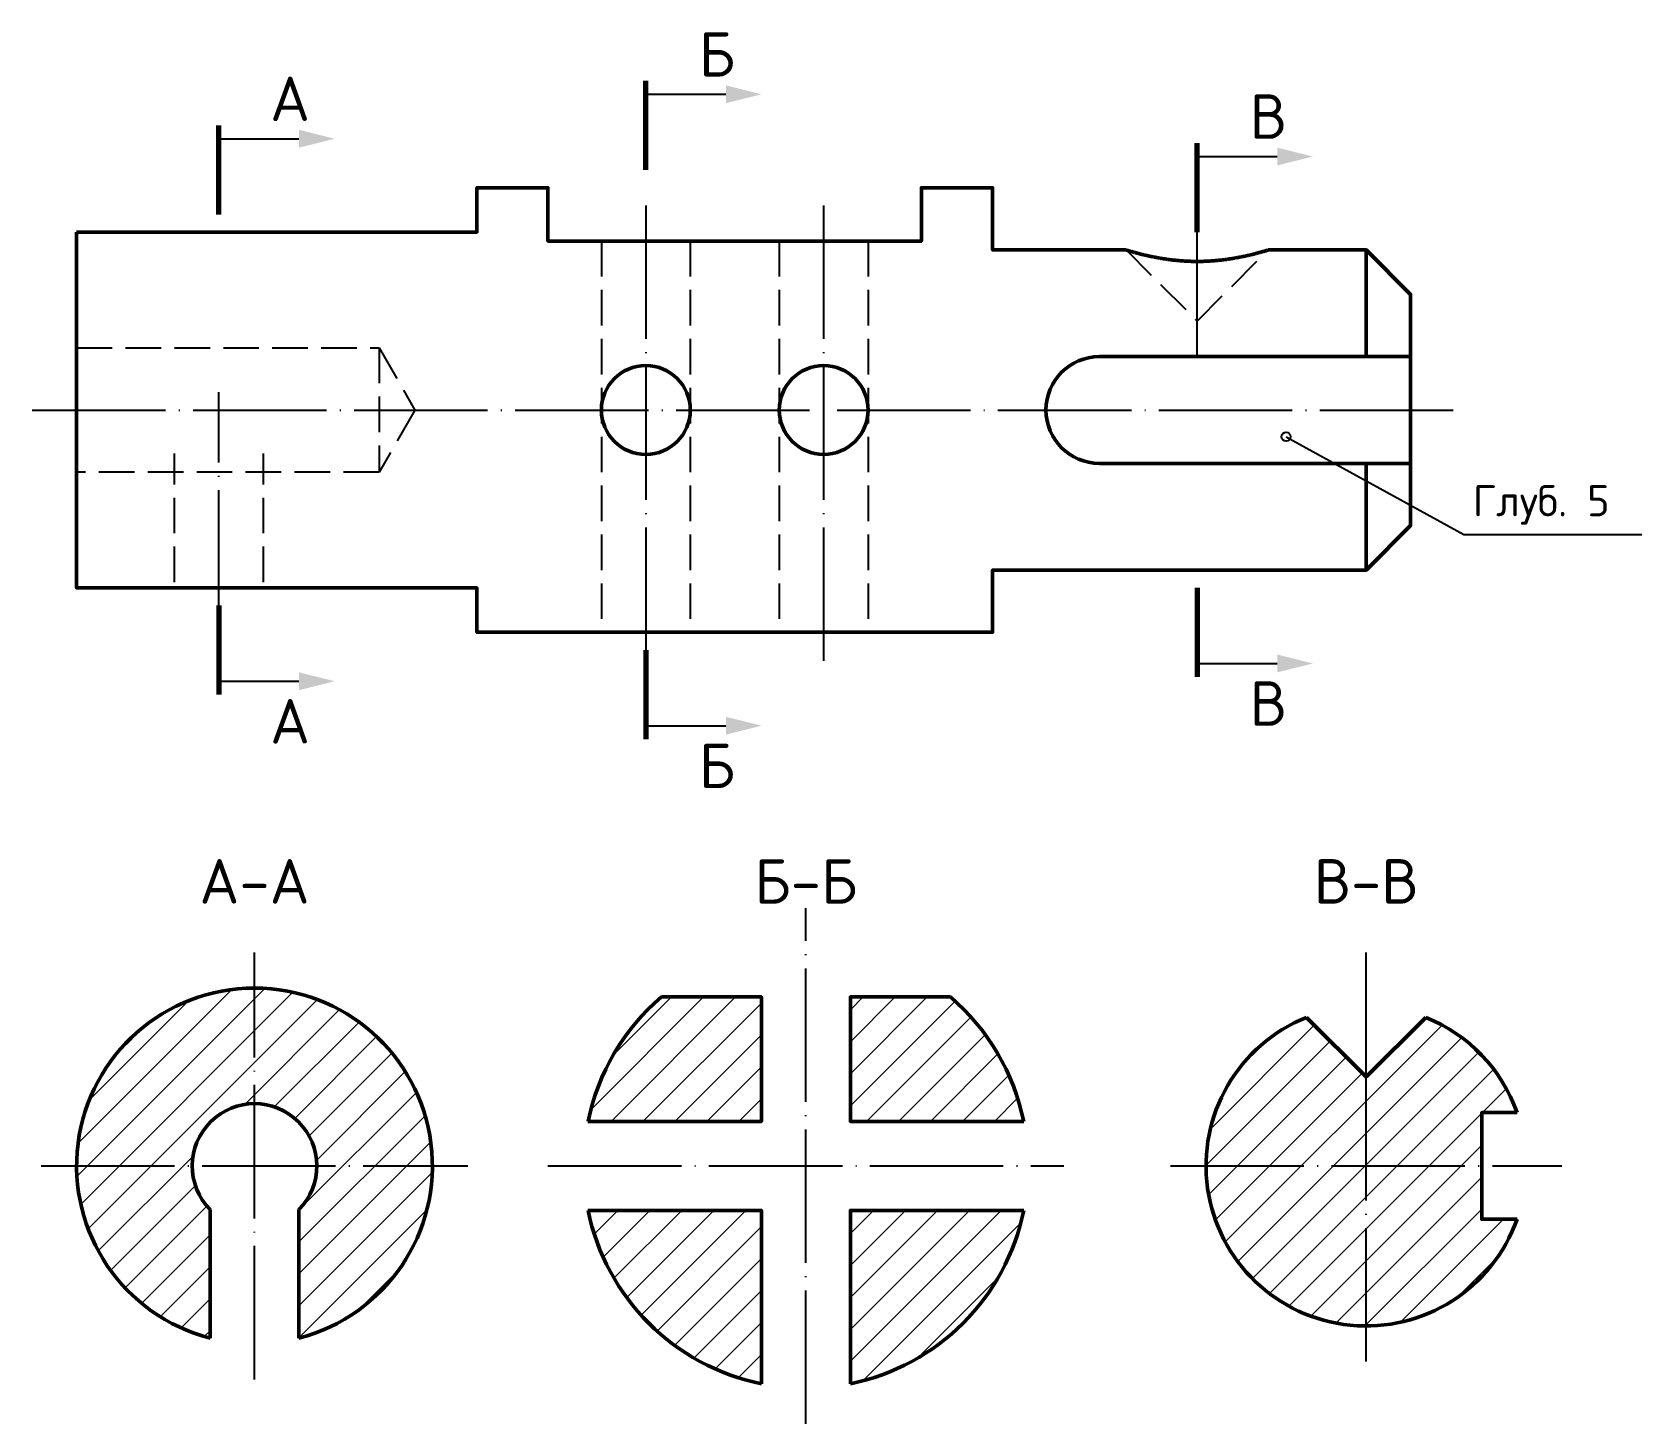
# Model space of a CAD drawing. Header units: millimetres. Extents: x -5 to 176, y -114 to 42.
import ezdxf
from ezdxf.enums import TextEntityAlignment as Align

# ---------------------------------------------------------------- set-up
doc = ezdxf.new("R2010")
doc.units = ezdxf.units.MM
doc.linetypes.add('CENTER_GOST', pattern=[18, 15, -1.5, 0, -1.5])
doc.linetypes.add('HIDDEN_GOST', pattern=[5.5, 4, -1.5])
for name, color, linetype, lineweight in [('Невидимая', 7, 'HIDDEN_GOST', 25), ('Обозначения', 7, 'Continuous', 25), ('Осевая', 7, 'CENTER_GOST', 25), ('Основная', 7, 'Continuous', 50), ('Тонкая', 7, 'Continuous', 25), ('Штриховка', 8, 'Continuous', 18)]:
    doc.layers.add(name, color=color, linetype=linetype, lineweight=lineweight)
doc.styles.add('GOST', font='isocpeur.ttf')

msp = doc.modelspace()

# ---------------------------------------------------------------- texts
at = {"layer": 'Обозначения', "style": 'GOST'}
for s, p in [('Б', (72, 40)), ('А', (24, 35)), ('В', (134, 33)), ('В', (134, -33)), ('А', (24, -35)), ('Б', (72, -40)), ('А-А', (20, -53)), ('Б-Б', (82, -53)), ('В-В', (145, -53))]:
    msp.add_text(s, height=5, dxfattribs=at).set_placement(p, align=Align.MIDDLE_CENTER)
msp.add_text('Глуб. 5', height=3.5, dxfattribs=at).set_placement((157, -13), align=Align.BOTTOM_LEFT)

# ---------------------------------------------------------------- hatches: boundary and pattern name
at = {"layer": 'Штриховка'}
h = msp.add_hatch(dxfattribs=at)
h.set_pattern_fill('ANSI31', scale=0.8)
h.paths.add_polyline_path([(40, -85.25), (40, -85.37), (39.99, -85.49), (39.99, -85.61), (39.99, -85.74), (39.98, -85.86), (39.98, -85.98), (39.97, -86.1), (39.96, -86.23), (39.95, -86.35), (39.95, -86.47), (39.94, -86.59), (39.93, -86.72), (39.92, -86.84), (39.9, -86.96), (39.89, -87.08), (39.88, -87.2), (39.86, -87.33), (39.85, -87.45), (39.83, -87.57), (39.82, -87.69), (39.8, -87.81), (39.78, -87.93), (39.77, -88.06), (39.75, -88.18), (39.73, -88.3), (39.71, -88.42), (39.68, -88.54), (39.66, -88.66), (39.64, -88.78), (39.62, -88.9), (39.59, -89.02), (39.57, -89.14), (39.54, -89.26), (39.51, -89.38), (39.49, -89.5), (39.46, -89.62), (39.43, -89.74), (39.4, -89.86), (39.37, -89.98), (39.34, -90.1), (39.31, -90.22), (39.28, -90.33), (39.24, -90.45), (39.21, -90.57), (39.17, -90.69), (39.14, -90.81), (39.1, -90.92), (39.07, -91.04), (39.03, -91.16), (38.99, -91.27), (38.95, -91.39), (38.91, -91.51), (38.87, -91.62), (38.83, -91.74), (38.79, -91.85), (38.75, -91.97), (38.7, -92.08), (38.66, -92.2), (38.62, -92.31), (38.57, -92.43), (38.52, -92.54), (38.48, -92.65), (38.43, -92.77), (38.38, -92.88), (38.33, -92.99), (38.28, -93.1), (38.23, -93.22), (38.18, -93.33), (38.13, -93.44), (38.08, -93.55), (38.03, -93.66), (37.97, -93.77), (37.92, -93.88), (37.86, -93.99), (37.81, -94.1), (37.75, -94.21), (37.7, -94.32), (37.64, -94.43), (37.58, -94.54), (37.52, -94.64), (37.46, -94.75), (37.4, -94.86), (37.34, -94.96), (37.28, -95.07), (37.22, -95.18), (37.15, -95.28), (37.09, -95.39), (37.03, -95.49), (36.96, -95.6), (36.9, -95.7), (36.83, -95.8), (36.76, -95.91), (36.7, -96.01), (36.63, -96.11), (36.56, -96.21), (36.49, -96.31), (36.42, -96.42), (36.35, -96.52), (36.28, -96.62), (36.21, -96.72), (36.14, -96.82), (36.06, -96.91), (35.99, -97.01), (35.92, -97.11), (35.84, -97.21), (35.77, -97.3), (35.69, -97.4), (35.61, -97.5), (35.54, -97.59), (35.46, -97.69), (35.38, -97.78), (35.3, -97.88), (35.22, -97.97), (35.14, -98.06), (35.06, -98.16), (34.98, -98.25), (34.9, -98.34), (34.82, -98.43), (34.74, -98.52), (34.65, -98.61), (34.57, -98.7), (34.48, -98.79), (34.4, -98.88), (34.31, -98.97), (34.23, -99.06), (34.14, -99.14), (34.06, -99.23), (33.97, -99.31), (33.88, -99.4), (33.79, -99.48), (33.7, -99.57), (33.61, -99.65), (33.52, -99.74), (33.43, -99.82), (33.34, -99.9), (33.25, -99.98), (33.16, -100.06), (33.06, -100.14), (32.97, -100.22), (32.88, -100.3), (32.78, -100.38), (32.69, -100.46), (32.59, -100.54), (32.5, -100.61), (32.4, -100.69), (32.3, -100.77), (32.21, -100.84), (32.11, -100.92), (32.01, -100.99), (31.91, -101.06), (31.82, -101.14), (31.72, -101.21), (31.62, -101.28), (31.52, -101.35), (31.42, -101.42), (31.31, -101.49), (31.21, -101.56), (31.11, -101.63), (31.01, -101.7), (30.91, -101.76), (30.8, -101.83), (30.7, -101.9), (30.6, -101.96), (30.49, -102.03), (30.39, -102.09), (30.28, -102.15), (30.18, -102.22), (30.07, -102.28), (29.96, -102.34), (29.86, -102.4), (29.75, -102.46), (29.64, -102.52), (29.54, -102.58), (29.43, -102.64), (29.32, -102.7), (29.21, -102.75), (29.1, -102.81), (28.99, -102.86), (28.88, -102.92), (28.77, -102.97), (28.66, -103.03), (28.55, -103.08), (28.44, -103.13), (28.33, -103.18), (28.22, -103.23), (28.1, -103.28), (27.99, -103.33), (27.88, -103.38), (27.77, -103.43), (27.65, -103.48), (27.54, -103.52), (27.43, -103.57), (27.31, -103.62), (27.2, -103.66), (27.08, -103.7), (26.97, -103.75), (26.85, -103.79), (26.74, -103.83), (26.62, -103.87), (26.51, -103.91), (26.39, -103.95), (26.27, -103.99), (26.16, -104.03), (26.04, -104.07), (25.92, -104.1), (25.81, -104.14), (25.69, -104.17), (25.57, -104.21), (25.45, -104.24), (25.33, -104.28), (25.22, -104.31), (25.1, -104.34), (25, -104.36), (25, -89.9), (25.01, -89.89), (25.04, -89.86), (25.07, -89.83), (25.1, -89.8), (25.13, -89.76), (25.16, -89.73), (25.19, -89.7), (25.22, -89.67), (25.24, -89.64), (25.27, -89.6), (25.3, -89.57), (25.33, -89.54), (25.36, -89.51), (25.38, -89.47), (25.41, -89.44), (25.44, -89.41), (25.47, -89.37), (25.49, -89.34), (25.52, -89.31), (25.54, -89.27), (25.57, -89.24), (25.6, -89.2), (25.62, -89.17), (25.65, -89.14), (25.67, -89.1), (25.7, -89.07), (25.72, -89.03), (25.75, -89), (25.77, -88.96), (25.8, -88.92), (25.82, -88.89), (25.84, -88.85), (25.87, -88.82), (25.89, -88.78), (25.91, -88.74), (25.94, -88.71), (25.96, -88.67), (25.98, -88.64), (26, -88.6), (26.03, -88.56), (26.05, -88.52), (26.07, -88.49), (26.09, -88.45), (26.11, -88.41), (26.13, -88.38), (26.15, -88.34), (26.17, -88.3), (26.19, -88.26), (26.21, -88.22), (26.23, -88.19), (26.25, -88.15), (26.27, -88.11), (26.29, -88.07), (26.31, -88.03), (26.33, -87.99), (26.35, -87.95), (26.36, -87.92), (26.38, -87.88), (26.4, -87.84), (26.42, -87.8), (26.43, -87.76), (26.45, -87.72), (26.47, -87.68), (26.48, -87.64), (26.5, -87.6), (26.52, -87.56), (26.53, -87.52), (26.55, -87.48), (26.56, -87.44), (26.58, -87.4), (26.59, -87.36), (26.61, -87.32), (26.62, -87.28), (26.63, -87.24), (26.65, -87.2), (26.66, -87.15), (26.67, -87.11), (26.69, -87.07), (26.7, -87.03), (26.71, -86.99), (26.72, -86.95), (26.73, -86.91), (26.75, -86.87), (26.76, -86.83), (26.77, -86.78), (26.78, -86.74), (26.79, -86.7), (26.8, -86.66), (26.81, -86.62), (26.82, -86.58), (26.83, -86.53), (26.84, -86.49), (26.85, -86.45), (26.86, -86.41), (26.87, -86.37), (26.87, -86.32), (26.88, -86.28), (26.89, -86.24), (26.9, -86.2), (26.9, -86.15), (26.91, -86.11), (26.92, -86.07), (26.92, -86.03), (26.93, -85.98), (26.94, -85.94), (26.94, -85.9), (26.95, -85.86), (26.95, -85.81), (26.96, -85.77), (26.96, -85.73), (26.97, -85.69), (26.97, -85.64), (26.97, -85.6), (26.98, -85.56), (26.98, -85.51), (26.98, -85.47), (26.99, -85.43), (26.99, -85.39), (26.99, -85.34), (26.99, -85.3), (27, -85.26), (27, -85.21), (27, -85.17), (27, -85.13), (27, -85.09), (27, -85.04), (27, -85), (27, -84.96), (27, -84.91), (27, -84.87), (27, -84.83), (27, -84.79), (27, -84.74), (26.99, -84.7), (26.99, -84.66), (26.99, -84.61), (26.99, -84.57), (26.98, -84.53), (26.98, -84.49), (26.98, -84.44), (26.97, -84.4), (26.97, -84.36), (26.97, -84.31), (26.96, -84.27), (26.96, -84.23), (26.95, -84.19), (26.95, -84.14), (26.94, -84.1), (26.94, -84.06), (26.93, -84.02), (26.92, -83.97), (26.92, -83.93), (26.91, -83.89), (26.9, -83.85), (26.9, -83.8), (26.89, -83.76), (26.88, -83.72), (26.87, -83.68), (26.87, -83.63), (26.86, -83.59), (26.85, -83.55), (26.84, -83.51), (26.83, -83.47), (26.82, -83.42), (26.81, -83.38), (26.8, -83.34), (26.79, -83.3), (26.78, -83.26), (26.77, -83.22), (26.76, -83.17), (26.75, -83.13), (26.73, -83.09), (26.72, -83.05), (26.71, -83.01), (26.7, -82.97), (26.69, -82.93), (26.67, -82.89), (26.66, -82.85), (26.65, -82.8), (26.63, -82.76), (26.62, -82.72), (26.61, -82.68), (26.59, -82.64), (26.58, -82.6), (26.56, -82.56), (26.55, -82.52), (26.53, -82.48), (26.52, -82.44), (26.5, -82.4), (26.48, -82.36), (26.47, -82.32), (26.45, -82.28), (26.43, -82.24), (26.42, -82.2), (26.4, -82.16), (26.38, -82.12), (26.36, -82.08), (26.35, -82.05), (26.33, -82.01), (26.31, -81.97), (26.29, -81.93), (26.27, -81.89), (26.25, -81.85), (26.23, -81.81), (26.21, -81.78), (26.19, -81.74), (26.17, -81.7), (26.15, -81.66), (26.13, -81.62), (26.11, -81.59), (26.09, -81.55), (26.07, -81.51), (26.05, -81.48), (26.03, -81.44), (26, -81.4), (25.98, -81.36), (25.96, -81.33), (25.94, -81.29), (25.91, -81.26), (25.89, -81.22), (25.87, -81.18), (25.84, -81.15), (25.82, -81.11), (25.8, -81.08), (25.77, -81.04), (25.75, -81), (25.72, -80.97), (25.7, -80.93), (25.67, -80.9), (25.65, -80.86), (25.62, -80.83), (25.6, -80.8), (25.57, -80.76), (25.54, -80.73), (25.52, -80.69), (25.49, -80.66), (25.47, -80.63), (25.44, -80.59), (25.41, -80.56), (25.38, -80.53), (25.36, -80.49), (25.33, -80.46), (25.3, -80.43), (25.27, -80.4), (25.24, -80.36), (25.22, -80.33), (25.19, -80.3), (25.16, -80.27), (25.13, -80.24), (25.1, -80.2), (25.07, -80.17), (25.04, -80.14), (25.01, -80.11), (24.98, -80.08), (24.95, -80.05), (24.92, -80.02), (24.89, -79.99), (24.86, -79.96), (24.83, -79.93), (24.8, -79.9), (24.76, -79.87), (24.73, -79.84), (24.7, -79.81), (24.67, -79.78), (24.64, -79.76), (24.6, -79.73), (24.57, -79.7), (24.54, -79.67), (24.51, -79.64), (24.47, -79.62), (24.44, -79.59), (24.41, -79.56), (24.37, -79.53), (24.34, -79.51), (24.31, -79.48), (24.27, -79.46), (24.24, -79.43), (24.2, -79.4), (24.17, -79.38), (24.14, -79.35), (24.1, -79.33), (24.07, -79.3), (24.03, -79.28), (24, -79.25), (23.96, -79.23), (23.92, -79.2), (23.89, -79.18), (23.85, -79.16), (23.82, -79.13), (23.78, -79.11), (23.74, -79.09), (23.71, -79.06), (23.67, -79.04), (23.64, -79.02), (23.6, -79), (23.56, -78.97), (23.52, -78.95), (23.49, -78.93), (23.45, -78.91), (23.41, -78.89), (23.38, -78.87), (23.34, -78.85), (23.3, -78.83), (23.26, -78.81), (23.22, -78.79), (23.19, -78.77), (23.15, -78.75), (23.11, -78.73), (23.07, -78.71), (23.03, -78.69), (22.99, -78.67), (22.95, -78.65), (22.92, -78.64), (22.88, -78.62), (22.84, -78.6), (22.8, -78.58), (22.76, -78.57), (22.72, -78.55), (22.68, -78.53), (22.64, -78.52), (22.6, -78.5), (22.56, -78.48), (22.52, -78.47), (22.48, -78.45), (22.44, -78.44), (22.4, -78.42), (22.36, -78.41), (22.32, -78.39), (22.28, -78.38), (22.24, -78.37), (22.2, -78.35), (22.15, -78.34), (22.11, -78.33), (22.07, -78.31), (22.03, -78.3), (21.99, -78.29), (21.95, -78.28), (21.91, -78.27), (21.87, -78.25), (21.83, -78.24), (21.78, -78.23), (21.74, -78.22), (21.7, -78.21), (21.66, -78.2), (21.62, -78.19), (21.58, -78.18), (21.53, -78.17), (21.49, -78.16), (21.45, -78.15), (21.41, -78.14), (21.37, -78.13), (21.32, -78.13), (21.28, -78.12), (21.24, -78.11), (21.2, -78.1), (21.15, -78.1), (21.11, -78.09), (21.07, -78.08), (21.03, -78.08), (20.98, -78.07), (20.94, -78.06), (20.9, -78.06), (20.86, -78.05), (20.81, -78.05), (20.77, -78.04), (20.73, -78.04), (20.69, -78.03), (20.64, -78.03), (20.6, -78.03), (20.56, -78.02), (20.51, -78.02), (20.47, -78.02), (20.43, -78.01), (20.39, -78.01), (20.34, -78.01), (20.3, -78.01), (20.26, -78), (20.21, -78), (20.17, -78), (20.13, -78), (20.09, -78), (20.04, -78), (20, -78), (19.96, -78), (19.91, -78), (19.87, -78), (19.83, -78), (19.79, -78), (19.74, -78), (19.7, -78.01), (19.66, -78.01), (19.61, -78.01), (19.57, -78.01), (19.53, -78.02), (19.49, -78.02), (19.44, -78.02), (19.4, -78.03), (19.36, -78.03), (19.31, -78.03), (19.27, -78.04), (19.23, -78.04), (19.19, -78.05), (19.14, -78.05), (19.1, -78.06), (19.06, -78.06), (19.02, -78.07), (18.97, -78.08), (18.93, -78.08), (18.89, -78.09), (18.85, -78.1), (18.8, -78.1), (18.76, -78.11), (18.72, -78.12), (18.68, -78.13), (18.63, -78.13), (18.59, -78.14), (18.55, -78.15), (18.51, -78.16), (18.47, -78.17), (18.42, -78.18), (18.38, -78.19), (18.34, -78.2), (18.3, -78.21), (18.26, -78.22), (18.22, -78.23), (18.17, -78.24), (18.13, -78.25), (18.09, -78.27), (18.05, -78.28), (18.01, -78.29), (17.97, -78.3), (17.93, -78.31), (17.89, -78.33), (17.85, -78.34), (17.8, -78.35), (17.76, -78.37), (17.72, -78.38), (17.68, -78.39), (17.64, -78.41), (17.6, -78.42), (17.56, -78.44), (17.52, -78.45), (17.48, -78.47), (17.44, -78.48), (17.4, -78.5), (17.36, -78.52), (17.32, -78.53), (17.28, -78.55), (17.24, -78.57), (17.2, -78.58), (17.16, -78.6), (17.12, -78.62), (17.08, -78.64), (17.05, -78.65), (17.01, -78.67), (16.97, -78.69), (16.93, -78.71), (16.89, -78.73), (16.85, -78.75), (16.81, -78.77), (16.78, -78.79), (16.74, -78.81), (16.7, -78.83), (16.66, -78.85), (16.62, -78.87), (16.59, -78.89), (16.55, -78.91), (16.51, -78.93), (16.48, -78.95), (16.44, -78.97), (16.4, -79), (16.36, -79.02), (16.33, -79.04), (16.29, -79.06), (16.26, -79.09), (16.22, -79.11), (16.18, -79.13), (16.15, -79.16), (16.11, -79.18), (16.08, -79.2), (16.04, -79.23), (16, -79.25), (15.97, -79.28), (15.93, -79.3), (15.9, -79.33), (15.86, -79.35), (15.83, -79.38), (15.8, -79.4), (15.76, -79.43), (15.73, -79.46), (15.69, -79.48), (15.66, -79.51), (15.63, -79.53), (15.59, -79.56), (15.56, -79.59), (15.53, -79.62), (15.49, -79.64), (15.46, -79.67), (15.43, -79.7), (15.4, -79.73), (15.36, -79.76), (15.33, -79.78), (15.3, -79.81), (15.27, -79.84), (15.24, -79.87), (15.2, -79.9), (15.17, -79.93), (15.14, -79.96), (15.11, -79.99), (15.08, -80.02), (15.05, -80.05), (15.02, -80.08), (14.99, -80.11), (14.96, -80.14), (14.93, -80.17), (14.9, -80.2), (14.87, -80.24), (14.84, -80.27), (14.81, -80.3), (14.78, -80.33), (14.76, -80.36), (14.73, -80.4), (14.7, -80.43), (14.67, -80.46), (14.64, -80.49), (14.62, -80.53), (14.59, -80.56), (14.56, -80.59), (14.53, -80.63), (14.51, -80.66), (14.48, -80.69), (14.46, -80.73), (14.43, -80.76), (14.4, -80.8), (14.38, -80.83), (14.35, -80.86), (14.33, -80.9), (14.3, -80.93), (14.28, -80.97), (14.25, -81), (14.23, -81.04), (14.2, -81.08), (14.18, -81.11), (14.16, -81.15), (14.13, -81.18), (14.11, -81.22), (14.09, -81.26), (14.06, -81.29), (14.04, -81.33), (14.02, -81.36), (14, -81.4), (13.97, -81.44), (13.95, -81.48), (13.93, -81.51), (13.91, -81.55), (13.89, -81.59), (13.87, -81.62), (13.85, -81.66), (13.83, -81.7), (13.81, -81.74), (13.79, -81.78), (13.77, -81.81), (13.75, -81.85), (13.73, -81.89), (13.71, -81.93), (13.69, -81.97), (13.67, -82.01), (13.65, -82.05), (13.64, -82.08), (13.62, -82.12), (13.6, -82.16), (13.58, -82.2), (13.57, -82.24), (13.55, -82.28), (13.53, -82.32), (13.52, -82.36), (13.5, -82.4), (13.48, -82.44), (13.47, -82.48), (13.45, -82.52), (13.44, -82.56), (13.42, -82.6), (13.41, -82.64), (13.39, -82.68), (13.38, -82.72), (13.37, -82.76), (13.35, -82.8), (13.34, -82.85), (13.33, -82.89), (13.31, -82.93), (13.3, -82.97), (13.29, -83.01), (13.28, -83.05), (13.27, -83.09), (13.25, -83.13), (13.24, -83.17), (13.23, -83.22), (13.22, -83.26), (13.21, -83.3), (13.2, -83.34), (13.19, -83.38), (13.18, -83.42), (13.17, -83.47), (13.16, -83.51), (13.15, -83.55), (13.14, -83.59), (13.13, -83.63), (13.13, -83.68), (13.12, -83.72), (13.11, -83.76), (13.1, -83.8), (13.1, -83.85), (13.09, -83.89), (13.08, -83.93), (13.08, -83.97), (13.07, -84.02), (13.06, -84.06), (13.06, -84.1), (13.05, -84.14), (13.05, -84.19), (13.04, -84.23), (13.04, -84.27), (13.03, -84.31), (13.03, -84.36), (13.03, -84.4), (13.02, -84.44), (13.02, -84.49), (13.02, -84.53), (13.01, -84.57), (13.01, -84.61), (13.01, -84.66), (13.01, -84.7), (13, -84.74), (13, -84.79), (13, -84.83), (13, -84.87), (13, -84.91), (13, -84.96), (13, -85), (13, -85.04), (13, -85.09), (13, -85.13), (13, -85.17), (13, -85.21), (13, -85.26), (13.01, -85.3), (13.01, -85.34), (13.01, -85.39), (13.01, -85.43), (13.02, -85.47), (13.02, -85.51), (13.02, -85.56), (13.03, -85.6), (13.03, -85.64), (13.03, -85.69), (13.04, -85.73), (13.04, -85.77), (13.05, -85.81), (13.05, -85.86), (13.06, -85.9), (13.06, -85.94), (13.07, -85.98), (13.08, -86.03), (13.08, -86.07), (13.09, -86.11), (13.1, -86.15), (13.1, -86.2), (13.11, -86.24), (13.12, -86.28), (13.13, -86.32), (13.13, -86.37), (13.14, -86.41), (13.15, -86.45), (13.16, -86.49), (13.17, -86.53), (13.18, -86.58), (13.19, -86.62), (13.2, -86.66), (13.21, -86.7), (13.22, -86.74), (13.23, -86.78), (13.24, -86.83), (13.25, -86.87), (13.27, -86.91), (13.28, -86.95), (13.29, -86.99), (13.3, -87.03), (13.31, -87.07), (13.33, -87.11), (13.34, -87.15), (13.35, -87.2), (13.37, -87.24), (13.38, -87.28), (13.39, -87.32), (13.41, -87.36), (13.42, -87.4), (13.44, -87.44), (13.45, -87.48), (13.47, -87.52), (13.48, -87.56), (13.5, -87.6), (13.52, -87.64), (13.53, -87.68), (13.55, -87.72), (13.57, -87.76), (13.58, -87.8), (13.6, -87.84), (13.62, -87.88), (13.64, -87.92), (13.65, -87.95), (13.67, -87.99), (13.69, -88.03), (13.71, -88.07), (13.73, -88.11), (13.75, -88.15), (13.77, -88.19), (13.79, -88.22), (13.81, -88.26), (13.83, -88.3), (13.85, -88.34), (13.87, -88.38), (13.89, -88.41), (13.91, -88.45), (13.93, -88.49), (13.95, -88.52), (13.97, -88.56), (14, -88.6), (14.02, -88.64), (14.04, -88.67), (14.06, -88.71), (14.09, -88.74), (14.11, -88.78), (14.13, -88.82), (14.16, -88.85), (14.18, -88.89), (14.2, -88.92), (14.23, -88.96), (14.25, -89), (14.28, -89.03), (14.3, -89.07), (14.33, -89.1), (14.35, -89.14), (14.38, -89.17), (14.4, -89.2), (14.43, -89.24), (14.46, -89.27), (14.48, -89.31), (14.51, -89.34), (14.53, -89.37), (14.56, -89.41), (14.59, -89.44), (14.62, -89.47), (14.64, -89.51), (14.67, -89.54), (14.7, -89.57), (14.73, -89.6), (14.76, -89.64), (14.78, -89.67), (14.81, -89.7), (14.84, -89.73), (14.87, -89.76), (14.9, -89.8), (14.93, -89.83), (14.96, -89.86), (14.99, -89.89), (15, -89.9), (15, -104.36), (14.9, -104.34), (14.78, -104.31), (14.67, -104.28), (14.55, -104.24), (14.43, -104.21), (14.31, -104.17), (14.19, -104.14), (14.08, -104.1), (13.96, -104.07), (13.84, -104.03), (13.73, -103.99), (13.61, -103.95), (13.49, -103.91), (13.38, -103.87), (13.26, -103.83), (13.15, -103.79), (13.03, -103.75), (12.92, -103.7), (12.8, -103.66), (12.69, -103.62), (12.57, -103.57), (12.46, -103.52), (12.35, -103.48), (12.23, -103.43), (12.12, -103.38), (12.01, -103.33), (11.9, -103.28), (11.78, -103.23), (11.67, -103.18), (11.56, -103.13), (11.45, -103.08), (11.34, -103.03), (11.23, -102.97), (11.12, -102.92), (11.01, -102.86), (10.9, -102.81), (10.79, -102.75), (10.68, -102.7), (10.57, -102.64), (10.46, -102.58), (10.36, -102.52), (10.25, -102.46), (10.14, -102.4), (10.04, -102.34), (9.93, -102.28), (9.82, -102.22), (9.72, -102.15), (9.61, -102.09), (9.51, -102.03), (9.4, -101.96), (9.3, -101.9), (9.2, -101.83), (9.09, -101.76), (8.99, -101.7), (8.89, -101.63), (8.79, -101.56), (8.69, -101.49), (8.58, -101.42), (8.48, -101.35), (8.38, -101.28), (8.28, -101.21), (8.18, -101.14), (8.09, -101.06), (7.99, -100.99), (7.89, -100.92), (7.79, -100.84), (7.7, -100.77), (7.6, -100.69), (7.5, -100.61), (7.41, -100.54), (7.31, -100.46), (7.22, -100.38), (7.12, -100.3), (7.03, -100.22), (6.94, -100.14), (6.84, -100.06), (6.75, -99.98), (6.66, -99.9), (6.57, -99.82), (6.48, -99.74), (6.39, -99.65), (6.3, -99.57), (6.21, -99.48), (6.12, -99.4), (6.03, -99.31), (5.94, -99.23), (5.86, -99.14), (5.77, -99.06), (5.69, -98.97), (5.6, -98.88), (5.52, -98.79), (5.43, -98.7), (5.35, -98.61), (5.26, -98.52), (5.18, -98.43), (5.1, -98.34), (5.02, -98.25), (4.94, -98.16), (4.86, -98.06), (4.78, -97.97), (4.7, -97.88), (4.62, -97.78), (4.54, -97.69), (4.46, -97.59), (4.39, -97.5), (4.31, -97.4), (4.23, -97.3), (4.16, -97.21), (4.08, -97.11), (4.01, -97.01), (3.94, -96.91), (3.86, -96.82), (3.79, -96.72), (3.72, -96.62), (3.65, -96.52), (3.58, -96.42), (3.51, -96.31), (3.44, -96.21), (3.37, -96.11), (3.3, -96.01), (3.24, -95.91), (3.17, -95.8), (3.1, -95.7), (3.04, -95.6), (2.97, -95.49), (2.91, -95.39), (2.85, -95.28), (2.78, -95.18), (2.72, -95.07), (2.66, -94.96), (2.6, -94.86), (2.54, -94.75), (2.48, -94.64), (2.42, -94.54), (2.36, -94.43), (2.3, -94.32), (2.25, -94.21), (2.19, -94.1), (2.14, -93.99), (2.08, -93.88), (2.03, -93.77), (1.97, -93.66), (1.92, -93.55), (1.87, -93.44), (1.82, -93.33), (1.77, -93.22), (1.72, -93.1), (1.67, -92.99), (1.62, -92.88), (1.57, -92.77), (1.52, -92.65), (1.48, -92.54), (1.43, -92.43), (1.38, -92.31), (1.34, -92.2), (1.3, -92.08), (1.25, -91.97), (1.21, -91.85), (1.17, -91.74), (1.13, -91.62), (1.09, -91.51), (1.05, -91.39), (1.01, -91.27), (0.97, -91.16), (0.93, -91.04), (0.9, -90.92), (0.86, -90.81), (0.83, -90.69), (0.79, -90.57), (0.76, -90.45), (0.72, -90.33), (0.69, -90.22), (0.66, -90.1), (0.63, -89.98), (0.6, -89.86), (0.57, -89.74), (0.54, -89.62), (0.51, -89.5), (0.49, -89.38), (0.46, -89.26), (0.43, -89.14), (0.41, -89.02), (0.38, -88.9), (0.36, -88.78), (0.34, -88.66), (0.32, -88.54), (0.29, -88.42), (0.27, -88.3), (0.25, -88.18), (0.23, -88.06), (0.22, -87.93), (0.2, -87.81), (0.18, -87.69), (0.17, -87.57), (0.15, -87.45), (0.14, -87.33), (0.12, -87.2), (0.11, -87.08), (0.1, -86.96), (0.08, -86.84), (0.07, -86.72), (0.06, -86.59), (0.05, -86.47), (0.05, -86.35), (0.04, -86.23), (0.03, -86.1), (0.02, -85.98), (0.02, -85.86), (0.01, -85.74), (0.01, -85.61), (0.01, -85.49), (0, -85.37), (0, -85.25), (0, -85.12), (0, -85), (0, -84.88), (0, -84.75), (0, -84.63), (0.01, -84.51), (0.01, -84.39), (0.01, -84.26), (0.02, -84.14), (0.02, -84.02), (0.03, -83.9), (0.04, -83.77), (0.05, -83.65), (0.05, -83.53), (0.06, -83.41), (0.07, -83.28), (0.08, -83.16), (0.1, -83.04), (0.11, -82.92), (0.12, -82.8), (0.14, -82.67), (0.15, -82.55), (0.17, -82.43), (0.18, -82.31), (0.2, -82.19), (0.22, -82.07), (0.23, -81.94), (0.25, -81.82), (0.27, -81.7), (0.29, -81.58), (0.32, -81.46), (0.34, -81.34), (0.36, -81.22), (0.38, -81.1), (0.41, -80.98), (0.43, -80.86), (0.46, -80.74), (0.49, -80.62), (0.51, -80.5), (0.54, -80.38), (0.57, -80.26), (0.6, -80.14), (0.63, -80.02), (0.66, -79.9), (0.69, -79.78), (0.72, -79.67), (0.76, -79.55), (0.79, -79.43), (0.83, -79.31), (0.86, -79.19), (0.9, -79.08), (0.93, -78.96), (0.97, -78.84), (1.01, -78.73), (1.05, -78.61), (1.09, -78.49), (1.13, -78.38), (1.17, -78.26), (1.21, -78.15), (1.25, -78.03), (1.3, -77.92), (1.34, -77.8), (1.38, -77.69), (1.43, -77.57), (1.48, -77.46), (1.52, -77.35), (1.57, -77.23), (1.62, -77.12), (1.67, -77.01), (1.72, -76.9), (1.77, -76.78), (1.82, -76.67), (1.87, -76.56), (1.92, -76.45), (1.97, -76.34), (2.03, -76.23), (2.08, -76.12), (2.14, -76.01), (2.19, -75.9), (2.25, -75.79), (2.3, -75.68), (2.36, -75.57), (2.42, -75.46), (2.48, -75.36), (2.54, -75.25), (2.6, -75.14), (2.66, -75.04), (2.72, -74.93), (2.78, -74.82), (2.85, -74.72), (2.91, -74.61), (2.97, -74.51), (3.04, -74.4), (3.1, -74.3), (3.17, -74.2), (3.24, -74.09), (3.3, -73.99), (3.37, -73.89), (3.44, -73.79), (3.51, -73.69), (3.58, -73.58), (3.65, -73.48), (3.72, -73.38), (3.79, -73.28), (3.86, -73.18), (3.94, -73.09), (4.01, -72.99), (4.08, -72.89), (4.16, -72.79), (4.23, -72.7), (4.31, -72.6), (4.39, -72.5), (4.46, -72.41), (4.54, -72.31), (4.62, -72.22), (4.7, -72.12), (4.78, -72.03), (4.86, -71.94), (4.94, -71.84), (5.02, -71.75), (5.1, -71.66), (5.18, -71.57), (5.26, -71.48), (5.35, -71.39), (5.43, -71.3), (5.52, -71.21), (5.6, -71.12), (5.69, -71.03), (5.77, -70.94), (5.86, -70.86), (5.94, -70.77), (6.03, -70.69), (6.12, -70.6), (6.21, -70.52), (6.3, -70.43), (6.39, -70.35), (6.48, -70.26), (6.57, -70.18), (6.66, -70.1), (6.75, -70.02), (6.84, -69.94), (6.94, -69.86), (7.03, -69.78), (7.12, -69.7), (7.22, -69.62), (7.31, -69.54), (7.41, -69.46), (7.5, -69.39), (7.6, -69.31), (7.7, -69.23), (7.79, -69.16), (7.89, -69.08), (7.99, -69.01), (8.09, -68.94), (8.18, -68.86), (8.28, -68.79), (8.38, -68.72), (8.48, -68.65), (8.58, -68.58), (8.69, -68.51), (8.79, -68.44), (8.89, -68.37), (8.99, -68.3), (9.09, -68.24), (9.2, -68.17), (9.3, -68.1), (9.4, -68.04), (9.51, -67.97), (9.61, -67.91), (9.72, -67.85), (9.82, -67.78), (9.93, -67.72), (10.04, -67.66), (10.14, -67.6), (10.25, -67.54), (10.36, -67.48), (10.46, -67.42), (10.57, -67.36), (10.68, -67.3), (10.79, -67.25), (10.9, -67.19), (11.01, -67.14), (11.12, -67.08), (11.23, -67.03), (11.34, -66.97), (11.45, -66.92), (11.56, -66.87), (11.67, -66.82), (11.78, -66.77), (11.9, -66.72), (12.01, -66.67), (12.12, -66.62), (12.23, -66.57), (12.35, -66.52), (12.46, -66.48), (12.57, -66.43), (12.69, -66.38), (12.8, -66.34), (12.92, -66.3), (13.03, -66.25), (13.15, -66.21), (13.26, -66.17), (13.38, -66.13), (13.49, -66.09), (13.61, -66.05), (13.73, -66.01), (13.84, -65.97), (13.96, -65.93), (14.08, -65.9), (14.19, -65.86), (14.31, -65.83), (14.43, -65.79), (14.55, -65.76), (14.67, -65.72), (14.78, -65.69), (14.9, -65.66), (15.02, -65.63), (15.14, -65.6), (15.26, -65.57), (15.38, -65.54), (15.5, -65.51), (15.62, -65.49), (15.74, -65.46), (15.86, -65.43), (15.98, -65.41), (16.1, -65.38), (16.22, -65.36), (16.34, -65.34), (16.46, -65.32), (16.58, -65.29), (16.7, -65.27), (16.82, -65.25), (16.94, -65.23), (17.07, -65.22), (17.19, -65.2), (17.31, -65.18), (17.43, -65.17), (17.55, -65.15), (17.67, -65.14), (17.8, -65.12), (17.92, -65.11), (18.04, -65.1), (18.16, -65.08), (18.28, -65.07), (18.41, -65.06), (18.53, -65.05), (18.65, -65.05), (18.77, -65.04), (18.9, -65.03), (19.02, -65.02), (19.14, -65.02), (19.26, -65.01), (19.39, -65.01), (19.51, -65.01), (19.63, -65), (19.75, -65), (19.88, -65), (20, -65), (20.12, -65), (20.25, -65), (20.37, -65), (20.49, -65.01), (20.61, -65.01), (20.74, -65.01), (20.86, -65.02), (20.98, -65.02), (21.1, -65.03), (21.23, -65.04), (21.35, -65.05), (21.47, -65.05), (21.59, -65.06), (21.72, -65.07), (21.84, -65.08), (21.96, -65.1), (22.08, -65.11), (22.2, -65.12), (22.33, -65.14), (22.45, -65.15), (22.57, -65.17), (22.69, -65.18), (22.81, -65.2), (22.93, -65.22), (23.06, -65.23), (23.18, -65.25), (23.3, -65.27), (23.42, -65.29), (23.54, -65.32), (23.66, -65.34), (23.78, -65.36), (23.9, -65.38), (24.02, -65.41), (24.14, -65.43), (24.26, -65.46), (24.38, -65.49), (24.5, -65.51), (24.62, -65.54), (24.74, -65.57), (24.86, -65.6), (24.98, -65.63), (25.1, -65.66), (25.22, -65.69), (25.33, -65.72), (25.45, -65.76), (25.57, -65.79), (25.69, -65.83), (25.81, -65.86), (25.92, -65.9), (26.04, -65.93), (26.16, -65.97), (26.27, -66.01), (26.39, -66.05), (26.51, -66.09), (26.62, -66.13), (26.74, -66.17), (26.85, -66.21), (26.97, -66.25), (27.08, -66.3), (27.2, -66.34), (27.31, -66.38), (27.43, -66.43), (27.54, -66.48), (27.65, -66.52), (27.77, -66.57), (27.88, -66.62), (27.99, -66.67), (28.1, -66.72), (28.22, -66.77), (28.33, -66.82), (28.44, -66.87), (28.55, -66.92), (28.66, -66.97), (28.77, -67.03), (28.88, -67.08), (28.99, -67.14), (29.1, -67.19), (29.21, -67.25), (29.32, -67.3), (29.43, -67.36), (29.54, -67.42), (29.64, -67.48), (29.75, -67.54), (29.86, -67.6), (29.96, -67.66), (30.07, -67.72), (30.18, -67.78), (30.28, -67.85), (30.39, -67.91), (30.49, -67.97), (30.6, -68.04), (30.7, -68.1), (30.8, -68.17), (30.91, -68.24), (31.01, -68.3), (31.11, -68.37), (31.21, -68.44), (31.31, -68.51), (31.42, -68.58), (31.52, -68.65), (31.62, -68.72), (31.72, -68.79), (31.82, -68.86), (31.91, -68.94), (32.01, -69.01), (32.11, -69.08), (32.21, -69.16), (32.3, -69.23), (32.4, -69.31), (32.5, -69.39), (32.59, -69.46), (32.69, -69.54), (32.78, -69.62), (32.88, -69.7), (32.97, -69.78), (33.06, -69.86), (33.16, -69.94), (33.25, -70.02), (33.34, -70.1), (33.43, -70.18), (33.52, -70.26), (33.61, -70.35), (33.7, -70.43), (33.79, -70.52), (33.88, -70.6), (33.97, -70.69), (34.06, -70.77), (34.14, -70.86), (34.23, -70.94), (34.31, -71.03), (34.4, -71.12), (34.48, -71.21), (34.57, -71.3), (34.65, -71.39), (34.74, -71.48), (34.82, -71.57), (34.9, -71.66), (34.98, -71.75), (35.06, -71.84), (35.14, -71.94), (35.22, -72.03), (35.3, -72.12), (35.38, -72.22), (35.46, -72.31), (35.54, -72.41), (35.61, -72.5), (35.69, -72.6), (35.77, -72.7), (35.84, -72.79), (35.92, -72.89), (35.99, -72.99), (36.06, -73.09), (36.14, -73.18), (36.21, -73.28), (36.28, -73.38), (36.35, -73.48), (36.42, -73.58), (36.49, -73.69), (36.56, -73.79), (36.63, -73.89), (36.7, -73.99), (36.76, -74.09), (36.83, -74.2), (36.9, -74.3), (36.96, -74.4), (37.03, -74.51), (37.09, -74.61), (37.15, -74.72), (37.22, -74.82), (37.28, -74.93), (37.34, -75.04), (37.4, -75.14), (37.46, -75.25), (37.52, -75.36), (37.58, -75.46), (37.64, -75.57), (37.7, -75.68), (37.75, -75.79), (37.81, -75.9), (37.86, -76.01), (37.92, -76.12), (37.97, -76.23), (38.03, -76.34), (38.08, -76.45), (38.13, -76.56), (38.18, -76.67), (38.23, -76.78), (38.28, -76.9), (38.33, -77.01), (38.38, -77.12), (38.43, -77.23), (38.48, -77.35), (38.52, -77.46), (38.57, -77.57), (38.62, -77.69), (38.66, -77.8), (38.7, -77.92), (38.75, -78.03), (38.79, -78.15), (38.83, -78.26), (38.87, -78.38), (38.91, -78.49), (38.95, -78.61), (38.99, -78.73), (39.03, -78.84), (39.07, -78.96), (39.1, -79.08), (39.14, -79.19), (39.17, -79.31), (39.21, -79.43), (39.24, -79.55), (39.28, -79.67), (39.31, -79.78), (39.34, -79.9), (39.37, -80.02), (39.4, -80.14), (39.43, -80.26), (39.46, -80.38), (39.49, -80.5), (39.51, -80.62), (39.54, -80.74), (39.57, -80.86), (39.59, -80.98), (39.62, -81.1), (39.64, -81.22), (39.66, -81.34), (39.68, -81.46), (39.71, -81.58), (39.73, -81.7), (39.75, -81.82), (39.77, -81.94), (39.78, -82.07), (39.8, -82.19), (39.82, -82.31), (39.83, -82.43), (39.85, -82.55), (39.86, -82.67), (39.88, -82.8), (39.89, -82.92), (39.9, -83.04), (39.92, -83.16), (39.93, -83.28), (39.94, -83.41), (39.95, -83.53), (39.95, -83.65), (39.96, -83.77), (39.97, -83.9), (39.98, -84.02), (39.98, -84.14), (39.99, -84.26), (39.99, -84.39), (39.99, -84.51), (40, -84.63), (40, -84.75), (40, -84.88), (40, -85), (40, -85.12)])
h = msp.add_hatch(dxfattribs=at)
h.set_pattern_fill('ANSI31', scale=0.8)
h.paths.add_polyline_path([(106.46, -90.18), (106.43, -90.33), (106.39, -90.48), (106.36, -90.63), (106.32, -90.78), (106.29, -90.93), (106.25, -91.07), (106.21, -91.22), (106.17, -91.37), (106.13, -91.52), (106.09, -91.67), (106.05, -91.82), (106.01, -91.96), (105.97, -92.11), (105.92, -92.26), (105.88, -92.4), (105.83, -92.55), (105.79, -92.7), (105.74, -92.84), (105.69, -92.99), (105.64, -93.13), (105.59, -93.28), (105.54, -93.42), (105.49, -93.57), (105.43, -93.71), (105.38, -93.85), (105.32, -94), (105.27, -94.14), (105.21, -94.28), (105.16, -94.43), (105.1, -94.57), (105.04, -94.71), (104.98, -94.85), (104.92, -94.99), (104.86, -95.13), (104.79, -95.27), (104.73, -95.41), (104.66, -95.55), (104.6, -95.69), (104.53, -95.83), (104.47, -95.97), (104.4, -96.1), (104.33, -96.24), (104.26, -96.38), (104.19, -96.51), (104.12, -96.65), (104.05, -96.78), (103.98, -96.92), (103.9, -97.05), (103.83, -97.19), (103.75, -97.32), (103.68, -97.46), (103.6, -97.59), (103.52, -97.72), (103.44, -97.85), (103.36, -97.98), (103.28, -98.11), (103.2, -98.25), (103.12, -98.37), (103.04, -98.5), (102.96, -98.63), (102.87, -98.76), (102.79, -98.89), (102.7, -99.02), (102.61, -99.14), (102.53, -99.27), (102.44, -99.4), (102.35, -99.52), (102.26, -99.64), (102.17, -99.77), (102.08, -99.89), (101.99, -100.02), (101.9, -100.14), (101.8, -100.26), (101.71, -100.38), (101.61, -100.5), (101.52, -100.62), (101.42, -100.74), (101.33, -100.86), (101.23, -100.98), (101.13, -101.1), (101.03, -101.21), (100.93, -101.33), (100.83, -101.45), (100.73, -101.56), (100.63, -101.67), (100.52, -101.79), (100.42, -101.9), (100.32, -102.02), (100.21, -102.13), (100.11, -102.24), (100, -102.35), (99.89, -102.46), (99.79, -102.57), (99.68, -102.68), (99.57, -102.79), (99.46, -102.89), (99.35, -103), (99.24, -103.11), (99.13, -103.21), (99.02, -103.32), (98.9, -103.42), (98.79, -103.52), (98.67, -103.63), (98.56, -103.73), (98.45, -103.83), (98.33, -103.93), (98.21, -104.03), (98.1, -104.13), (97.98, -104.23), (97.86, -104.33), (97.74, -104.42), (97.62, -104.52), (97.5, -104.61), (97.38, -104.71), (97.26, -104.8), (97.14, -104.9), (97.02, -104.99), (96.89, -105.08), (96.77, -105.17), (96.64, -105.26), (96.52, -105.35), (96.4, -105.44), (96.27, -105.53), (96.14, -105.61), (96.02, -105.7), (95.89, -105.79), (95.76, -105.87), (95.63, -105.96), (95.5, -106.04), (95.37, -106.12), (95.25, -106.2), (95.11, -106.28), (94.98, -106.36), (94.85, -106.44), (94.72, -106.52), (94.59, -106.6), (94.46, -106.68), (94.32, -106.75), (94.19, -106.83), (94.05, -106.9), (93.92, -106.98), (93.78, -107.05), (93.65, -107.12), (93.51, -107.19), (93.38, -107.26), (93.24, -107.33), (93.1, -107.4), (92.97, -107.47), (92.83, -107.53), (92.69, -107.6), (92.55, -107.66), (92.41, -107.73), (92.27, -107.79), (92.13, -107.86), (91.99, -107.92), (91.85, -107.98), (91.71, -108.04), (91.57, -108.1), (91.43, -108.16), (91.28, -108.21), (91.14, -108.27), (91, -108.32), (90.85, -108.38), (90.71, -108.43), (90.57, -108.49), (90.42, -108.54), (90.28, -108.59), (90.13, -108.64), (89.99, -108.69), (89.84, -108.74), (89.7, -108.79), (89.55, -108.83), (89.4, -108.88), (89.26, -108.92), (89.11, -108.97), (88.96, -109.01), (88.82, -109.05), (88.67, -109.09), (88.52, -109.13), (88.37, -109.17), (88.22, -109.21), (88.07, -109.25), (87.93, -109.29), (87.78, -109.32), (87.63, -109.36), (87.48, -109.39), (87.33, -109.43), (87.18, -109.46), (87.03, -109.49), (87, -109.49), (87, -90), (106.49, -90), (106.49, -90.03)])
h.paths.add_polyline_path([(76.97, -109.49), (76.82, -109.46), (76.67, -109.43), (76.52, -109.39), (76.37, -109.36), (76.22, -109.32), (76.07, -109.29), (75.93, -109.25), (75.78, -109.21), (75.63, -109.17), (75.48, -109.13), (75.33, -109.09), (75.18, -109.05), (75.04, -109.01), (74.89, -108.97), (74.74, -108.92), (74.6, -108.88), (74.45, -108.83), (74.3, -108.79), (74.16, -108.74), (74.01, -108.69), (73.87, -108.64), (73.72, -108.59), (73.58, -108.54), (73.43, -108.49), (73.29, -108.43), (73.15, -108.38), (73, -108.32), (72.86, -108.27), (72.72, -108.21), (72.57, -108.16), (72.43, -108.1), (72.29, -108.04), (72.15, -107.98), (72.01, -107.92), (71.87, -107.86), (71.73, -107.79), (71.59, -107.73), (71.45, -107.66), (71.31, -107.6), (71.17, -107.53), (71.03, -107.47), (70.9, -107.4), (70.76, -107.33), (70.62, -107.26), (70.49, -107.19), (70.35, -107.12), (70.22, -107.05), (70.08, -106.98), (69.95, -106.9), (69.81, -106.83), (69.68, -106.75), (69.54, -106.68), (69.41, -106.6), (69.28, -106.52), (69.15, -106.44), (69.02, -106.36), (68.89, -106.28), (68.75, -106.2), (68.63, -106.12), (68.5, -106.04), (68.37, -105.96), (68.24, -105.87), (68.11, -105.79), (67.98, -105.7), (67.86, -105.61), (67.73, -105.53), (67.6, -105.44), (67.48, -105.35), (67.36, -105.26), (67.23, -105.17), (67.11, -105.08), (66.98, -104.99), (66.86, -104.9), (66.74, -104.8), (66.62, -104.71), (66.5, -104.61), (66.38, -104.52), (66.26, -104.42), (66.14, -104.33), (66.02, -104.23), (65.9, -104.13), (65.79, -104.03), (65.67, -103.93), (65.55, -103.83), (65.44, -103.73), (65.33, -103.63), (65.21, -103.52), (65.1, -103.42), (64.98, -103.32), (64.87, -103.21), (64.76, -103.11), (64.65, -103), (64.54, -102.89), (64.43, -102.79), (64.32, -102.68), (64.21, -102.57), (64.11, -102.46), (64, -102.35), (63.89, -102.24), (63.79, -102.13), (63.68, -102.02), (63.58, -101.9), (63.48, -101.79), (63.37, -101.67), (63.27, -101.56), (63.17, -101.45), (63.07, -101.33), (62.97, -101.21), (62.87, -101.1), (62.77, -100.98), (62.67, -100.86), (62.58, -100.74), (62.48, -100.62), (62.39, -100.5), (62.29, -100.38), (62.2, -100.26), (62.1, -100.14), (62.01, -100.02), (61.92, -99.89), (61.83, -99.77), (61.74, -99.64), (61.65, -99.52), (61.56, -99.4), (61.47, -99.27), (61.39, -99.14), (61.3, -99.02), (61.21, -98.89), (61.13, -98.76), (61.04, -98.63), (60.96, -98.5), (60.88, -98.37), (60.8, -98.25), (60.72, -98.11), (60.64, -97.98), (60.56, -97.85), (60.48, -97.72), (60.4, -97.59), (60.32, -97.46), (60.25, -97.32), (60.17, -97.19), (60.1, -97.05), (60.02, -96.92), (59.95, -96.78), (59.88, -96.65), (59.81, -96.51), (59.74, -96.38), (59.67, -96.24), (59.6, -96.1), (59.53, -95.97), (59.47, -95.83), (59.4, -95.69), (59.34, -95.55), (59.27, -95.41), (59.21, -95.27), (59.14, -95.13), (59.08, -94.99), (59.02, -94.85), (58.96, -94.71), (58.9, -94.57), (58.84, -94.43), (58.79, -94.28), (58.73, -94.14), (58.68, -94), (58.62, -93.85), (58.57, -93.71), (58.51, -93.57), (58.46, -93.42), (58.41, -93.28), (58.36, -93.13), (58.31, -92.99), (58.26, -92.84), (58.21, -92.7), (58.17, -92.55), (58.12, -92.4), (58.08, -92.26), (58.03, -92.11), (57.99, -91.96), (57.95, -91.82), (57.91, -91.67), (57.87, -91.52), (57.83, -91.37), (57.79, -91.22), (57.75, -91.07), (57.71, -90.93), (57.68, -90.78), (57.64, -90.63), (57.61, -90.48), (57.57, -90.33), (57.54, -90.18), (57.51, -90.03), (57.51, -90), (77, -90), (77, -109.49)])
h.paths.add_polyline_path([(57.54, -79.82), (57.57, -79.67), (57.61, -79.52), (57.64, -79.37), (57.68, -79.22), (57.71, -79.07), (57.75, -78.93), (57.79, -78.78), (57.83, -78.63), (57.87, -78.48), (57.91, -78.33), (57.95, -78.18), (57.99, -78.04), (58.03, -77.89), (58.08, -77.74), (58.12, -77.6), (58.17, -77.45), (58.21, -77.3), (58.26, -77.16), (58.31, -77.01), (58.36, -76.87), (58.41, -76.72), (58.46, -76.58), (58.51, -76.43), (58.57, -76.29), (58.62, -76.15), (58.68, -76), (58.73, -75.86), (58.79, -75.72), (58.84, -75.57), (58.9, -75.43), (58.96, -75.29), (59.02, -75.15), (59.08, -75.01), (59.14, -74.87), (59.21, -74.73), (59.27, -74.59), (59.34, -74.45), (59.4, -74.31), (59.47, -74.17), (59.53, -74.03), (59.6, -73.9), (59.67, -73.76), (59.74, -73.62), (59.81, -73.49), (59.88, -73.35), (59.95, -73.22), (60.02, -73.08), (60.1, -72.95), (60.17, -72.81), (60.25, -72.68), (60.32, -72.54), (60.4, -72.41), (60.48, -72.28), (60.56, -72.15), (60.64, -72.02), (60.72, -71.89), (60.8, -71.75), (60.88, -71.63), (60.96, -71.5), (61.04, -71.37), (61.13, -71.24), (61.21, -71.11), (61.3, -70.98), (61.39, -70.86), (61.47, -70.73), (61.56, -70.6), (61.65, -70.48), (61.74, -70.36), (61.83, -70.23), (61.92, -70.11), (62.01, -69.98), (62.1, -69.86), (62.2, -69.74), (62.29, -69.62), (62.39, -69.5), (62.48, -69.38), (62.58, -69.26), (62.67, -69.14), (62.77, -69.02), (62.87, -68.9), (62.97, -68.79), (63.07, -68.67), (63.17, -68.55), (63.27, -68.44), (63.37, -68.33), (63.48, -68.21), (63.58, -68.1), (63.68, -67.98), (63.79, -67.87), (63.89, -67.76), (64, -67.65), (64.11, -67.54), (64.21, -67.43), (64.32, -67.32), (64.43, -67.21), (64.54, -67.11), (64.65, -67), (64.76, -66.89), (64.87, -66.79), (64.98, -66.68), (65.1, -66.58), (65.21, -66.48), (65.33, -66.37), (65.44, -66.27), (65.55, -66.17), (65.67, -66.07), (65.75, -66), (77, -66), (77, -80), (57.51, -80), (57.51, -79.97)])
h.paths.add_polyline_path([(98.25, -66), (98.33, -66.07), (98.45, -66.17), (98.56, -66.27), (98.67, -66.37), (98.79, -66.48), (98.9, -66.58), (99.02, -66.68), (99.13, -66.79), (99.24, -66.89), (99.35, -67), (99.46, -67.11), (99.57, -67.21), (99.68, -67.32), (99.79, -67.43), (99.89, -67.54), (100, -67.65), (100.11, -67.76), (100.21, -67.87), (100.32, -67.98), (100.42, -68.1), (100.52, -68.21), (100.63, -68.33), (100.73, -68.44), (100.83, -68.55), (100.93, -68.67), (101.03, -68.79), (101.13, -68.9), (101.23, -69.02), (101.33, -69.14), (101.42, -69.26), (101.52, -69.38), (101.61, -69.5), (101.71, -69.62), (101.8, -69.74), (101.9, -69.86), (101.99, -69.98), (102.08, -70.11), (102.17, -70.23), (102.26, -70.36), (102.35, -70.48), (102.44, -70.6), (102.53, -70.73), (102.61, -70.86), (102.7, -70.98), (102.79, -71.11), (102.87, -71.24), (102.96, -71.37), (103.04, -71.5), (103.12, -71.63), (103.2, -71.75), (103.28, -71.89), (103.36, -72.02), (103.44, -72.15), (103.52, -72.28), (103.6, -72.41), (103.68, -72.54), (103.75, -72.68), (103.83, -72.81), (103.9, -72.95), (103.98, -73.08), (104.05, -73.22), (104.12, -73.35), (104.19, -73.49), (104.26, -73.62), (104.33, -73.76), (104.4, -73.9), (104.47, -74.03), (104.53, -74.17), (104.6, -74.31), (104.66, -74.45), (104.73, -74.59), (104.79, -74.73), (104.86, -74.87), (104.92, -75.01), (104.98, -75.15), (105.04, -75.29), (105.1, -75.43), (105.16, -75.57), (105.21, -75.72), (105.27, -75.86), (105.32, -76), (105.38, -76.15), (105.43, -76.29), (105.49, -76.43), (105.54, -76.58), (105.59, -76.72), (105.64, -76.87), (105.69, -77.01), (105.74, -77.16), (105.79, -77.3), (105.83, -77.45), (105.88, -77.6), (105.92, -77.74), (105.97, -77.89), (106.01, -78.04), (106.05, -78.18), (106.09, -78.33), (106.13, -78.48), (106.17, -78.63), (106.21, -78.78), (106.25, -78.93), (106.29, -79.07), (106.32, -79.22), (106.36, -79.37), (106.39, -79.52), (106.43, -79.67), (106.46, -79.82), (106.49, -79.97), (106.49, -80), (87, -80), (87, -66)])
h = msp.add_hatch(dxfattribs=at)
h.set_pattern_fill('ANSI31', scale=0.8)
h.paths.add_polyline_path([(161.95, -91.06), (161.91, -91.17), (161.87, -91.27), (161.83, -91.37), (161.79, -91.48), (161.75, -91.58), (161.71, -91.68), (161.67, -91.79), (161.63, -91.89), (161.59, -91.99), (161.54, -92.09), (161.5, -92.19), (161.46, -92.29), (161.41, -92.4), (161.37, -92.5), (161.32, -92.6), (161.27, -92.7), (161.22, -92.8), (161.18, -92.9), (161.13, -92.99), (161.08, -93.09), (161.03, -93.19), (160.98, -93.29), (160.93, -93.39), (160.87, -93.49), (160.82, -93.58), (160.77, -93.68), (160.72, -93.78), (160.66, -93.87), (160.61, -93.97), (160.55, -94.06), (160.5, -94.16), (160.44, -94.25), (160.38, -94.35), (160.32, -94.44), (160.27, -94.54), (160.21, -94.63), (160.15, -94.72), (160.09, -94.82), (160.03, -94.91), (159.97, -95), (159.9, -95.09), (159.84, -95.18), (159.78, -95.27), (159.72, -95.36), (159.65, -95.45), (159.59, -95.54), (159.52, -95.63), (159.46, -95.72), (159.39, -95.81), (159.33, -95.9), (159.26, -95.99), (159.19, -96.07), (159.12, -96.16), (159.05, -96.25), (158.98, -96.33), (158.91, -96.42), (158.84, -96.5), (158.77, -96.59), (158.7, -96.67), (158.63, -96.76), (158.56, -96.84), (158.48, -96.92), (158.41, -97.01), (158.34, -97.09), (158.26, -97.17), (158.19, -97.25), (158.11, -97.33), (158.04, -97.41), (157.96, -97.49), (157.88, -97.57), (157.81, -97.65), (157.73, -97.73), (157.65, -97.81), (157.57, -97.88), (157.49, -97.96), (157.41, -98.04), (157.33, -98.11), (157.25, -98.19), (157.17, -98.26), (157.09, -98.34), (157.01, -98.41), (156.92, -98.48), (156.84, -98.56), (156.76, -98.63), (156.67, -98.7), (156.59, -98.77), (156.5, -98.84), (156.42, -98.91), (156.33, -98.98), (156.25, -99.05), (156.16, -99.12), (156.07, -99.19), (155.99, -99.26), (155.9, -99.33), (155.81, -99.39), (155.72, -99.46), (155.63, -99.52), (155.54, -99.59), (155.45, -99.65), (155.36, -99.72), (155.27, -99.78), (155.18, -99.84), (155.09, -99.9), (155, -99.97), (154.91, -100.03), (154.82, -100.09), (154.72, -100.15), (154.63, -100.21), (154.54, -100.27), (154.44, -100.32), (154.35, -100.38), (154.25, -100.44), (154.16, -100.5), (154.06, -100.55), (153.97, -100.61), (153.87, -100.66), (153.78, -100.72), (153.68, -100.77), (153.58, -100.82), (153.49, -100.87), (153.39, -100.93), (153.29, -100.98), (153.19, -101.03), (153.09, -101.08), (152.99, -101.13), (152.9, -101.18), (152.8, -101.22), (152.7, -101.27), (152.6, -101.32), (152.5, -101.37), (152.4, -101.41), (152.29, -101.46), (152.19, -101.5), (152.09, -101.54), (151.99, -101.59), (151.89, -101.63), (151.79, -101.67), (151.68, -101.71), (151.58, -101.75), (151.48, -101.79), (151.37, -101.83), (151.27, -101.87), (151.17, -101.91), (151.06, -101.95), (150.96, -101.98), (150.86, -102.02), (150.75, -102.06), (150.65, -102.09), (150.54, -102.13), (150.44, -102.16), (150.33, -102.19), (150.23, -102.22), (150.12, -102.26), (150.01, -102.29), (149.91, -102.32), (149.8, -102.35), (149.69, -102.38), (149.59, -102.41), (149.48, -102.43), (149.37, -102.46), (149.27, -102.49), (149.16, -102.51), (149.05, -102.54), (148.94, -102.56), (148.84, -102.59), (148.73, -102.61), (148.62, -102.63), (148.51, -102.65), (148.4, -102.68), (148.29, -102.7), (148.19, -102.72), (148.08, -102.73), (147.97, -102.75), (147.86, -102.77), (147.75, -102.79), (147.64, -102.81), (147.53, -102.82), (147.42, -102.84), (147.31, -102.85), (147.2, -102.86), (147.09, -102.88), (146.98, -102.89), (146.87, -102.9), (146.76, -102.91), (146.65, -102.92), (146.54, -102.93), (146.43, -102.94), (146.32, -102.95), (146.21, -102.96), (146.1, -102.97), (145.99, -102.97), (145.88, -102.98), (145.77, -102.98), (145.66, -102.99), (145.55, -102.99), (145.44, -102.99), (145.33, -103), (145.22, -103), (145.11, -103), (145, -103), (144.89, -103), (144.78, -103), (144.67, -103), (144.56, -102.99), (144.45, -102.99), (144.34, -102.99), (144.23, -102.98), (144.12, -102.98), (144.01, -102.97), (143.9, -102.97), (143.79, -102.96), (143.68, -102.95), (143.57, -102.94), (143.46, -102.93), (143.35, -102.92), (143.24, -102.91), (143.13, -102.9), (143.02, -102.89), (142.91, -102.88), (142.8, -102.86), (142.69, -102.85), (142.58, -102.84), (142.47, -102.82), (142.36, -102.81), (142.25, -102.79), (142.14, -102.77), (142.03, -102.75), (141.92, -102.73), (141.81, -102.72), (141.71, -102.7), (141.6, -102.68), (141.49, -102.65), (141.38, -102.63), (141.27, -102.61), (141.16, -102.59), (141.06, -102.56), (140.95, -102.54), (140.84, -102.51), (140.73, -102.49), (140.63, -102.46), (140.52, -102.43), (140.41, -102.41), (140.31, -102.38), (140.2, -102.35), (140.09, -102.32), (139.99, -102.29), (139.88, -102.26), (139.77, -102.22), (139.67, -102.19), (139.56, -102.16), (139.46, -102.13), (139.35, -102.09), (139.25, -102.06), (139.14, -102.02), (139.04, -101.98), (138.94, -101.95), (138.83, -101.91), (138.73, -101.87), (138.63, -101.83), (138.52, -101.79), (138.42, -101.75), (138.32, -101.71), (138.21, -101.67), (138.11, -101.63), (138.01, -101.59), (137.91, -101.54), (137.81, -101.5), (137.71, -101.46), (137.6, -101.41), (137.5, -101.37), (137.4, -101.32), (137.3, -101.27), (137.2, -101.22), (137.1, -101.18), (137.01, -101.13), (136.91, -101.08), (136.81, -101.03), (136.71, -100.98), (136.61, -100.93), (136.51, -100.87), (136.42, -100.82), (136.32, -100.77), (136.22, -100.72), (136.13, -100.66), (136.03, -100.61), (135.94, -100.55), (135.84, -100.5), (135.75, -100.44), (135.65, -100.38), (135.56, -100.32), (135.46, -100.27), (135.37, -100.21), (135.28, -100.15), (135.18, -100.09), (135.09, -100.03), (135, -99.97), (134.91, -99.9), (134.82, -99.84), (134.73, -99.78), (134.64, -99.72), (134.55, -99.65), (134.46, -99.59), (134.37, -99.52), (134.28, -99.46), (134.19, -99.39), (134.1, -99.33), (134.01, -99.26), (133.93, -99.19), (133.84, -99.12), (133.75, -99.05), (133.67, -98.98), (133.58, -98.91), (133.5, -98.84), (133.41, -98.77), (133.33, -98.7), (133.24, -98.63), (133.16, -98.56), (133.08, -98.48), (132.99, -98.41), (132.91, -98.34), (132.83, -98.26), (132.75, -98.19), (132.67, -98.11), (132.59, -98.04), (132.51, -97.96), (132.43, -97.88), (132.35, -97.81), (132.27, -97.73), (132.19, -97.65), (132.12, -97.57), (132.04, -97.49), (131.96, -97.41), (131.89, -97.33), (131.81, -97.25), (131.74, -97.17), (131.66, -97.09), (131.59, -97.01), (131.52, -96.92), (131.44, -96.84), (131.37, -96.76), (131.3, -96.67), (131.23, -96.59), (131.16, -96.5), (131.09, -96.42), (131.02, -96.33), (130.95, -96.25), (130.88, -96.16), (130.81, -96.07), (130.74, -95.99), (130.67, -95.9), (130.61, -95.81), (130.54, -95.72), (130.48, -95.63), (130.41, -95.54), (130.35, -95.45), (130.28, -95.36), (130.22, -95.27), (130.16, -95.18), (130.1, -95.09), (130.03, -95), (129.97, -94.91), (129.91, -94.82), (129.85, -94.72), (129.79, -94.63), (129.73, -94.54), (129.68, -94.44), (129.62, -94.35), (129.56, -94.25), (129.5, -94.16), (129.45, -94.06), (129.39, -93.97), (129.34, -93.87), (129.28, -93.78), (129.23, -93.68), (129.18, -93.58), (129.13, -93.49), (129.07, -93.39), (129.02, -93.29), (128.97, -93.19), (128.92, -93.09), (128.87, -92.99), (128.82, -92.9), (128.78, -92.8), (128.73, -92.7), (128.68, -92.6), (128.63, -92.5), (128.59, -92.4), (128.54, -92.29), (128.5, -92.19), (128.46, -92.09), (128.41, -91.99), (128.37, -91.89), (128.33, -91.79), (128.29, -91.68), (128.25, -91.58), (128.21, -91.48), (128.17, -91.37), (128.13, -91.27), (128.09, -91.17), (128.05, -91.06), (128.02, -90.96), (127.98, -90.86), (127.94, -90.75), (127.91, -90.65), (127.87, -90.54), (127.84, -90.44), (127.81, -90.33), (127.78, -90.23), (127.74, -90.12), (127.71, -90.01), (127.68, -89.91), (127.65, -89.8), (127.62, -89.69), (127.59, -89.59), (127.57, -89.48), (127.54, -89.37), (127.51, -89.27), (127.49, -89.16), (127.46, -89.05), (127.44, -88.94), (127.41, -88.84), (127.39, -88.73), (127.37, -88.62), (127.35, -88.51), (127.32, -88.4), (127.3, -88.29), (127.28, -88.19), (127.27, -88.08), (127.25, -87.97), (127.23, -87.86), (127.21, -87.75), (127.19, -87.64), (127.18, -87.53), (127.16, -87.42), (127.15, -87.31), (127.14, -87.2), (127.12, -87.09), (127.11, -86.98), (127.1, -86.87), (127.09, -86.76), (127.08, -86.65), (127.07, -86.54), (127.06, -86.43), (127.05, -86.32), (127.04, -86.21), (127.03, -86.1), (127.03, -85.99), (127.02, -85.88), (127.02, -85.77), (127.01, -85.66), (127.01, -85.55), (127.01, -85.44), (127, -85.33), (127, -85.22), (127, -85.11), (127, -85), (127, -84.89), (127, -84.78), (127, -84.67), (127.01, -84.56), (127.01, -84.45), (127.01, -84.34), (127.02, -84.23), (127.02, -84.12), (127.03, -84.01), (127.03, -83.9), (127.04, -83.79), (127.05, -83.68), (127.06, -83.57), (127.07, -83.46), (127.08, -83.35), (127.09, -83.24), (127.1, -83.13), (127.11, -83.02), (127.12, -82.91), (127.14, -82.8), (127.15, -82.69), (127.16, -82.58), (127.18, -82.47), (127.19, -82.36), (127.21, -82.25), (127.23, -82.14), (127.25, -82.03), (127.27, -81.92), (127.28, -81.81), (127.3, -81.71), (127.32, -81.6), (127.35, -81.49), (127.37, -81.38), (127.39, -81.27), (127.41, -81.16), (127.44, -81.06), (127.46, -80.95), (127.49, -80.84), (127.51, -80.73), (127.54, -80.63), (127.57, -80.52), (127.59, -80.41), (127.62, -80.31), (127.65, -80.2), (127.68, -80.09), (127.71, -79.99), (127.74, -79.88), (127.78, -79.77), (127.81, -79.67), (127.84, -79.56), (127.87, -79.46), (127.91, -79.35), (127.94, -79.25), (127.98, -79.14), (128.02, -79.04), (128.05, -78.94), (128.09, -78.83), (128.13, -78.73), (128.17, -78.63), (128.21, -78.52), (128.25, -78.42), (128.29, -78.32), (128.33, -78.21), (128.37, -78.11), (128.41, -78.01), (128.46, -77.91), (128.5, -77.81), (128.54, -77.71), (128.59, -77.6), (128.63, -77.5), (128.68, -77.4), (128.73, -77.3), (128.78, -77.2), (128.82, -77.1), (128.87, -77.01), (128.92, -76.91), (128.97, -76.81), (129.02, -76.71), (129.07, -76.61), (129.13, -76.51), (129.18, -76.42), (129.23, -76.32), (129.28, -76.22), (129.34, -76.13), (129.39, -76.03), (129.45, -75.94), (129.5, -75.84), (129.56, -75.75), (129.62, -75.65), (129.68, -75.56), (129.73, -75.46), (129.79, -75.37), (129.85, -75.28), (129.91, -75.18), (129.97, -75.09), (130.03, -75), (130.1, -74.91), (130.16, -74.82), (130.22, -74.73), (130.28, -74.64), (130.35, -74.55), (130.41, -74.46), (130.48, -74.37), (130.54, -74.28), (130.61, -74.19), (130.67, -74.1), (130.74, -74.01), (130.81, -73.93), (130.88, -73.84), (130.95, -73.75), (131.02, -73.67), (131.09, -73.58), (131.16, -73.5), (131.23, -73.41), (131.3, -73.33), (131.37, -73.24), (131.44, -73.16), (131.52, -73.08), (131.59, -72.99), (131.66, -72.91), (131.74, -72.83), (131.81, -72.75), (131.89, -72.67), (131.96, -72.59), (132.04, -72.51), (132.12, -72.43), (132.19, -72.35), (132.27, -72.27), (132.35, -72.19), (132.43, -72.12), (132.51, -72.04), (132.59, -71.96), (132.67, -71.89), (132.75, -71.81), (132.83, -71.74), (132.91, -71.66), (132.99, -71.59), (133.08, -71.52), (133.16, -71.44), (133.24, -71.37), (133.33, -71.3), (133.41, -71.23), (133.5, -71.16), (133.58, -71.09), (133.67, -71.02), (133.75, -70.95), (133.84, -70.88), (133.93, -70.81), (134.01, -70.74), (134.1, -70.67), (134.19, -70.61), (134.28, -70.54), (134.37, -70.48), (134.46, -70.41), (134.55, -70.35), (134.64, -70.28), (134.73, -70.22), (134.82, -70.16), (134.91, -70.1), (135, -70.03), (135.09, -69.97), (135.18, -69.91), (135.28, -69.85), (135.37, -69.79), (135.46, -69.73), (135.56, -69.68), (135.65, -69.62), (135.75, -69.56), (135.84, -69.5), (135.94, -69.45), (136.03, -69.39), (136.13, -69.34), (136.22, -69.28), (136.32, -69.23), (136.42, -69.18), (136.51, -69.13), (136.61, -69.07), (136.71, -69.02), (136.81, -68.97), (136.91, -68.92), (137.01, -68.87), (137.1, -68.82), (137.2, -68.78), (137.3, -68.73), (137.4, -68.68), (137.5, -68.63), (137.6, -68.59), (137.71, -68.54), (137.81, -68.5), (137.91, -68.46), (138.01, -68.41), (138.11, -68.37), (138.21, -68.33), (138.3, -68.3), (145, -75), (151.7, -68.3), (151.79, -68.33), (151.89, -68.37), (151.99, -68.41), (152.09, -68.46), (152.19, -68.5), (152.29, -68.54), (152.4, -68.59), (152.5, -68.63), (152.6, -68.68), (152.7, -68.73), (152.8, -68.78), (152.9, -68.82), (152.99, -68.87), (153.09, -68.92), (153.19, -68.97), (153.29, -69.02), (153.39, -69.07), (153.49, -69.13), (153.58, -69.18), (153.68, -69.23), (153.78, -69.28), (153.87, -69.34), (153.97, -69.39), (154.06, -69.45), (154.16, -69.5), (154.25, -69.56), (154.35, -69.62), (154.44, -69.68), (154.54, -69.73), (154.63, -69.79), (154.72, -69.85), (154.82, -69.91), (154.91, -69.97), (155, -70.03), (155.09, -70.1), (155.18, -70.16), (155.27, -70.22), (155.36, -70.28), (155.45, -70.35), (155.54, -70.41), (155.63, -70.48), (155.72, -70.54), (155.81, -70.61), (155.9, -70.67), (155.99, -70.74), (156.07, -70.81), (156.16, -70.88), (156.25, -70.95), (156.33, -71.02), (156.42, -71.09), (156.5, -71.16), (156.59, -71.23), (156.67, -71.3), (156.76, -71.37), (156.84, -71.44), (156.92, -71.52), (157.01, -71.59), (157.09, -71.66), (157.17, -71.74), (157.25, -71.81), (157.33, -71.89), (157.41, -71.96), (157.49, -72.04), (157.57, -72.12), (157.65, -72.19), (157.73, -72.27), (157.81, -72.35), (157.88, -72.43), (157.96, -72.51), (158.04, -72.59), (158.11, -72.67), (158.19, -72.75), (158.26, -72.83), (158.34, -72.91), (158.41, -72.99), (158.48, -73.08), (158.56, -73.16), (158.63, -73.24), (158.7, -73.33), (158.77, -73.41), (158.84, -73.5), (158.91, -73.58), (158.98, -73.67), (159.05, -73.75), (159.12, -73.84), (159.19, -73.93), (159.26, -74.01), (159.33, -74.1), (159.39, -74.19), (159.46, -74.28), (159.52, -74.37), (159.59, -74.46), (159.65, -74.55), (159.72, -74.64), (159.78, -74.73), (159.84, -74.82), (159.9, -74.91), (159.97, -75), (160.03, -75.09), (160.09, -75.18), (160.15, -75.28), (160.21, -75.37), (160.27, -75.46), (160.32, -75.56), (160.38, -75.65), (160.44, -75.75), (160.5, -75.84), (160.55, -75.94), (160.61, -76.03), (160.66, -76.13), (160.72, -76.22), (160.77, -76.32), (160.82, -76.42), (160.87, -76.51), (160.93, -76.61), (160.98, -76.71), (161.03, -76.81), (161.08, -76.91), (161.13, -77.01), (161.18, -77.1), (161.22, -77.2), (161.27, -77.3), (161.32, -77.4), (161.37, -77.5), (161.41, -77.6), (161.46, -77.71), (161.5, -77.81), (161.54, -77.91), (161.59, -78.01), (161.63, -78.11), (161.67, -78.21), (161.71, -78.32), (161.75, -78.42), (161.79, -78.52), (161.83, -78.63), (161.87, -78.73), (161.91, -78.83), (161.95, -78.94), (161.97, -79), (158, -79), (158, -91), (161.97, -91)])

# ---------------------------------------------------------------- linework, layer by layer
at = {"layer": 'Невидимая'}
for p, q in [((59, 19), (59, -24.5)), ((69, 19), (69, -24.5)), ((79, 19), (79, -24.5)), ((89, 19), (89, -24.5)), ((34, 7), (34, -7)), ((11, -19.36), (11, -4.9)), ((21, -19.36), (21, -4.9))]:
    msp.add_line(p, q, dxfattribs=at)
for points in [[(118, 18), (126, 10), (134, 18)], [(0, 7), (34, 7), (38.04, 0), (34, -7), (0, -7)]]:
    msp.add_lwpolyline(points, dxfattribs=at)
at = {"layer": 'Осевая'}
for p, q in [((126, 6), (126, 24)), ((64, 23), (64, -29)), ((84, 23), (84, -29)), ((16, -24), (16, 2)), ((-5, 0), (155, 0)), ((82, -114), (82, -56)), ((20, -109), (20, -61)), ((145, -75), (145, -61)), ((145, -107), (145, -63)), ((-4, -85), (44, -85)), ((53, -85), (111, -85)), ((123, -85), (167, -85))]:
    msp.add_line(p, q, dxfattribs=at)
at = {"layer": 'Основная', "lineweight": 70}
for p, q in [((64, 27), (64, 37)), ((16, 22), (16, 32)), ((126, 20), (126, 30)), ((126, -20), (126, -30)), ((16, -22), (16, -32)), ((64, -27), (64, -37))]:
    msp.add_line(p, q, dxfattribs=at)
at = {"layer": 'Основная'}
for p, q in [((145, 18), (145, 6)), ((115, 6), (150, 6)), ((115, -6), (150, -6)), ((145, -6), (145, -18)), ((15, -104.36), (15, -89.9)), ((25, -104.36), (25, -89.9))]:
    msp.add_line(p, q, dxfattribs=at)
for points in [[(0, 20), (45, 20), (45, 25), (53, 25), (53, 19), (95, 19), (95, 25), (103, 25), (103, 18), (118, 18)], [(134, 18), (145, 18), (150, 13), (150, -13), (145, -18), (103, -18), (103, -25), (45, -25), (45, -20), (0, -20), (0, 20)], [(65.75, -66), (77, -66), (77, -80), (57.5, -80)], [(98.25, -66), (87, -66), (87, -80), (106.5, -80)], [(151.71, -68.3), (145, -75), (138.29, -68.3)], [(161.97, -79), (158, -79), (158, -91), (161.97, -91)], [(57.5, -90), (77, -90), (77, -109.5)], [(106.5, -90), (87, -90), (87, -109.5)]]:
    msp.add_lwpolyline(points, dxfattribs=at)
for centre in [(64, 0), (84, 0)]:
    msp.add_circle(centre, 5, dxfattribs=at)
for centre, radius, start, end in [((115, 0), 6, 90, 270), ((20, -85), 20, -75.5225, 255.5225), ((82, -85), 25, 130.5357, 168.4631), ((82, -85), 25, 11.5369, 49.4643), ((145, -85), 18, 111.8694, 340.5288), ((145, -85), 18, 19.4712, 68.1306), ((20, -85), 7, -44.4154, 224.4154), ((82, -85), 25, 191.5369, 258.4631), ((82, -85), 25, 281.5369, 348.4631)]:
    msp.add_arc(centre, radius, start, end, dxfattribs=at)
msp.add_spline([(118, 18), (118.21, 17.94), (118.42, 17.87), (118.63, 17.81), (118.84, 17.75), (119.04, 17.7), (119.25, 17.64), (119.46, 17.59), (119.66, 17.53), (119.87, 17.48), (120.07, 17.43), (120.27, 17.39), (120.48, 17.34), (120.68, 17.29), (120.88, 17.25), (121.08, 17.21), (121.28, 17.17), (121.48, 17.13), (121.68, 17.1), (121.88, 17.06), (122.08, 17.03), (122.28, 17), (122.48, 16.97), (122.67, 16.94), (122.87, 16.91), (123.07, 16.89), (123.27, 16.86), (123.46, 16.84), (123.66, 16.82), (123.85, 16.8), (124.05, 16.79), (124.25, 16.77), (124.44, 16.76), (124.64, 16.74), (124.83, 16.73), (125.03, 16.72), (125.22, 16.72), (125.42, 16.71), (125.61, 16.71), (125.81, 16.71), (126, 16.7), (126.19, 16.71), (126.39, 16.71), (126.58, 16.71), (126.78, 16.72), (126.97, 16.72), (127.17, 16.73), (127.36, 16.74), (127.56, 16.76), (127.75, 16.77), (127.95, 16.79), (128.15, 16.8), (128.34, 16.82), (128.54, 16.84), (128.73, 16.86), (128.93, 16.89), (129.13, 16.91), (129.33, 16.94), (129.52, 16.97), (129.72, 17), (129.92, 17.03), (130.12, 17.06), (130.32, 17.1), (130.52, 17.13), (130.72, 17.17), (130.92, 17.21), (131.12, 17.25), (131.32, 17.29), (131.52, 17.34), (131.73, 17.39), (131.93, 17.43), (132.13, 17.48), (132.34, 17.53), (132.54, 17.59), (132.75, 17.64), (132.96, 17.7), (133.16, 17.75), (133.37, 17.81), (133.58, 17.87), (133.79, 17.94), (134, 18)], degree=3, dxfattribs=at)
at = {"layer": 'Тонкая'}
for p, q in [((64, 35.5), (73, 35.5)), ((16, 30.5), (25, 30.5)), ((126, 28.5), (135, 28.5)), ((136, -3), (156, -14)), ((156, -14), (176, -14)), ((126, -28.5), (135, -28.5)), ((16, -30.5), (25, -30.5)), ((64, -35.5), (73, -35.5))]:
    msp.add_line(p, q, dxfattribs=at)
msp.add_circle((136, -3), 0.5, dxfattribs=at)
for points in [[(73, 36.5), (73, 34.5), (77, 35.5)], [(25, 31.5), (25, 29.5), (29, 30.5)], [(135, 29.5), (135, 27.5), (139, 28.5)], [(135, -27.5), (135, -29.5), (139, -28.5)], [(25, -29.5), (25, -31.5), (29, -30.5)], [(73, -34.5), (73, -36.5), (77, -35.5)]]:
    msp.add_solid(points, dxfattribs=at)

msp.set_redraw_order([(e.dxf.handle, doc.entitydb.next_handle()) for e in msp.query("TEXT MTEXT ATTDEF DIMENSION ARC_DIMENSION")])  # texts and dimensions are drawn at this point

doc.saveas('drawing.dxf')
